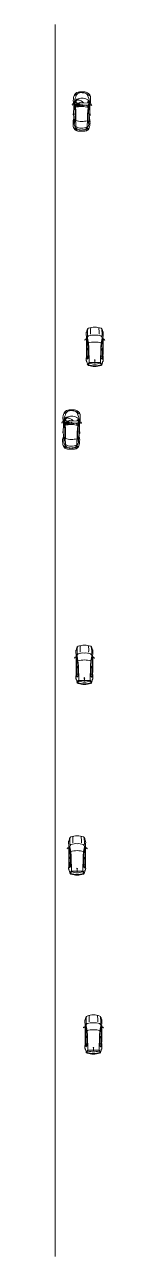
# Model space of a CAD drawing. Header units: millimetres. Extents: x 255 to 764, y 60 to 269.
# Drawn here: x 263 to 268.2, y 106.2 to 234.6 of the extents above; entities that cross this region are included whole.
import ezdxf

# ---------------------------------------------------------------- set-up
doc = ezdxf.new("R2010")
doc.units = ezdxf.units.MM
doc.layers.add('AUTOS', color=1, linetype='Continuous', lineweight=9)
doc.layers.add('BANQUETA', color=2, linetype='Continuous', lineweight=20)

# ---------------------------------------------------------------- blocks, each defined once
blk = doc.blocks.new('AutoA62 Planta Golf')
at = {"linetype": 'ByBlock'}
for p, q in [((1.65, 0.67), (1.14, 0.76)), ((1.19, 0.8), (1.27, 0.99)), ((1.66, 0.72), (1.19, 0.8)), ((1.27, 0.88), (1.23, 0.8)), ((1.29, 0.87), (1.24, 0.89)), ((1.27, 0.99), (1.31, 1.03)), ((1.35, 1.03), (1.29, 0.87)), ((1.31, 1.03), (1.34, 1.04)), ((1.34, 1.04), (1.35, 1.03)), ((1.65, 0.67), (2.16, 0.63)), ((1.66, 0.72), (2.18, 0.68)), ((3.69, 0.59), (2.16, 0.63)), ((2.24, 0.68), (2.18, 0.68)), ((2.23, 0.79), (2.26, 0.7)), ((2.27, 0.87), (2.36, 0.62)), ((2.37, 0.79), (2.41, 0.69)), ((2.43, 0.68), (3.21, 0.68)), ((3, 0.81), (3.06, 0.68)), ((3.02, 0.81), (3.07, 0.68)), ((3.22, 0.68), (3.33, 0.78)), ((3.42, 0.01), (3.75, 0)), ((3.68, 0.8), (3.85, 0.77)), ((3.69, 0.59), (3.69, 0)), ((3.75, 0), (3.75, 0)), ((3.8, 0.63), (3.91, 0.69)), ((1.65, -0.67), (1.14, -0.76)), ((1.66, -0.72), (1.19, -0.8)), ((1.19, -0.8), (1.27, -0.99)), ((1.27, -0.88), (1.23, -0.8)), ((1.29, -0.87), (1.24, -0.89)), ((1.27, -0.99), (1.31, -1.03)), ((1.35, -1.03), (1.29, -0.87)), ((1.31, -1.03), (1.34, -1.04)), ((1.34, -1.04), (1.35, -1.03)), ((1.65, -0.67), (2.16, -0.63)), ((1.66, -0.72), (2.18, -0.68)), ((3.69, -0.59), (2.16, -0.63)), ((2.24, -0.68), (2.18, -0.68)), ((2.23, -0.79), (2.26, -0.7)), ((2.27, -0.87), (2.36, -0.62)), ((2.37, -0.79), (2.41, -0.69)), ((2.43, -0.68), (3.21, -0.68)), ((3, -0.81), (3.06, -0.68)), ((3.02, -0.81), (3.07, -0.68)), ((3.22, -0.68), (3.33, -0.78)), ((3.42, -0.01), (3.75, 0)), ((3.68, -0.8), (3.85, -0.77)), ((3.69, -0.59), (3.69, 0)), ((3.8, -0.63), (3.91, -0.69))]:
    blk.add_line(p, q, dxfattribs=at)
for centre, radius, start, end in [((1.84, 0), 1.84, 158.994, 180), ((1.84, 0), 1.84, 180, 201.006), ((0.53, -2.85), 3.3, 86.544, 98.4137), ((0.33, 0.57), 0.225, 104.0371, 157.2006), ((0.67, -2.54), 3.3, 83.8263, 98.7194), ((0.5, 0.1), 0.727, 95.9895, 107.9469), ((0.4, 1.02), 0.197, 275.9895, 308.6871), ((0.59, 0.79), 0.0955, 87.4739, 128.6871), ((0.69, -1.13), 2.02, 79.8258, 92.7114), ((2.27, 0.12), 1.45, 158.9468, 184.6441), ((1.1, 0.57), 0.197, 79.8299, 158.9468), ((2.02, -39.67), 40.54, 91.1408, 91.3819), ((2.02, -39.67), 40.5, 89.7857, 91.1003), ((2.02, -39.67), 40.54, 88.6181, 91.0712), ((3.87, 0), 2.32, 163.2682, 180), ((3.87, 0), 2.32, 180, 196.7318), ((2.17, 0.77), 0.059, 21.2791, 89.7857), ((2.24, 0.7), 0.0177, 268.4926, 21.2791), ((2.39, 0.8), 0.0197, 89.6118, 201.2791), ((2.1, -40.86), 41.68, 88.3299, 89.6118), ((2.43, 0.7), 0.0197, 201.2791, 270), ((3.45, -2.65), 3.54, 90.0603, 97.4025), ((3.21, 0.7), 0.0197, 270, 311.6453), ((3.32, 0.79), 0.0138, 319.5223, 88.2063), ((3.42, 0), 0.0297, 13.7603, 346.2397), ((3.42, 0), 0.00735, 90, 270), ((3.45, 0.79), 0.0955, 51.3129, 92.5261), ((3.52, 0.77), 0.0955, 51.3129, 92.5261), ((3.7, 1), 0.197, 231.3129, 264.0105), ((3.75, 0.59), 0.059, 130.9804, 180), ((4.02, 0.27), 0.484, 101.1159, 130.9804), ((3.83, 0.58), 0.059, 119.294, 197.2942), ((1.82, -0.05), 2.04, 1.3982, 17.3891), ((3.82, 0.6), 0.18, 18.2803, 83.2196), ((1.86, -0.04), 2.17, 1.135, 19.702), ((3.93, 0.64), 0.0623, 15.1262, 113.3532), ((1.89, -0.05), 2.22, 1.2017, 18.3402), ((1.89, 0.05), 2.22, 341.6598, 358.7983), ((0.53, 2.85), 3.3, 261.5863, 273.456), ((0.33, -0.57), 0.225, 202.7994, 255.9629), ((0.67, 2.54), 3.3, 261.2806, 276.1737), ((0.5, -0.1), 0.727, 252.0531, 264.0105), ((0.4, -1.02), 0.197, 51.3129, 84.0105), ((0.59, -0.79), 0.0955, 231.3129, 272.5261), ((0.69, 1.13), 2.02, 267.2886, 280.1742), ((2.27, -0.12), 1.45, 175.3559, 201.0532), ((1.1, -0.57), 0.197, 201.0532, 280.1701), ((2.02, 39.67), 40.54, 268.6181, 268.8592), ((2.02, 39.67), 40.5, 268.8997, 270.2143), ((2.02, 39.67), 40.54, 268.9288, 271.3819), ((2.17, -0.77), 0.059, 270.2143, 338.7209), ((2.24, -0.7), 0.0177, 338.7209, 91.5074), ((2.39, -0.8), 0.0197, 158.7209, 270.3882), ((2.1, 40.86), 41.68, 270.3882, 271.6701), ((2.43, -0.7), 0.0197, 90, 158.7209), ((3.45, 2.65), 3.54, 262.5975, 269.9397), ((3.21, -0.7), 0.0197, 48.3547, 90), ((3.32, -0.79), 0.0138, 271.7937, 40.4777), ((3.45, -0.79), 0.0955, 267.4739, 308.6871), ((3.52, -0.77), 0.0955, 267.4739, 308.6871), ((3.7, -1), 0.197, 95.9895, 128.6871), ((3.75, -0.59), 0.059, 180, 229.0196), ((4.02, -0.27), 0.484, 229.0196, 258.8841), ((1.82, 0.05), 2.04, 342.6109, 358.6018), ((3.83, -0.58), 0.059, 162.7058, 240.706), ((3.82, -0.6), 0.18, 276.7804, 341.7197), ((1.86, 0.04), 2.17, 340.298, 358.865), ((3.93, -0.64), 0.0623, 246.6468, 344.8738)]:
    blk.add_arc(centre, radius, start, end, dxfattribs=at)
blk = doc.blocks.new('newbp')
for p, q in [((-1.06, 0.67), (-1.09, 0.14)), ((-1.08, 0.13), (-1.07, -0.16)), ((-0.96, -0.29), (-1.05, -0.29)), ((-0.96, -0.46), (-1.06, -0.45)), ((-0.91, -0.29), (-0.94, -0.29)), ((-0.9, -0.47), (-0.93, -0.46))]:
    blk.add_line(p, q)
at = {"linetype": 'Continuous'}
for p, q in [((-0.91, 0.75), (-1.02, 0.77)), ((-1, 0.77), (-1.02, 0.74)), ((-0.89, 0.03), (-0.92, 0.03)), ((-0.91, 0.75), (-0.86, 0.94)), ((-0.88, 0.54), (-0.88, 0.12)), ((-0.88, 0.46), (-0.67, 0.51)), ((-0.88, 0.2), (-0.72, 0.17)), ((-0.65, 0.59), (-0.83, 0.59)), ((-0.83, 0.07), (-0.73, 0.07)), ((-1.06, -0.55), (-1.08, -0.68)), ((-1, -0.78), (-1.02, -0.75)), ((-0.91, -0.76), (-1.02, -0.78)), ((-0.89, -0.02), (-0.92, -0.02)), ((-0.91, -0.3), (-0.89, -0.2)), ((-0.91, -0.76), (-0.86, -0.94)), ((-0.9, -0.3), (-0.88, -0.2)), ((-0.9, -0.46), (-0.89, -0.54)), ((-0.89, -0.45), (-0.88, -0.53)), ((-0.88, -0.23), (-0.85, -0.23)), ((-0.87, -0.5), (-0.84, -0.5)), ((-0.82, -0.22), (-0.72, -0.2)), ((-0.82, -0.51), (-0.67, -0.54))]:
    blk.add_line(p, q, dxfattribs=at)
for points in [[(-0.73, -0.06), (-0.83, -0.06, 0.414214), (-0.88, -0.11), (-0.88, -0.17)], [(-0.88, -0.56, 0.414214), (-0.83, -0.61), (-0.68, -0.61)]]:
    blk.add_lwpolyline(points, format="xyb", dxfattribs=at)
for points in [[(-0.88, -0.2), (-0.88, -0.23)], [(-0.88, -0.51), (-0.88, -0.53)]]:
    blk.add_lwpolyline(points, dxfattribs=at)
for centre, radius, start, end in [((-0.83, 0.04), 1.32, 159.343, 181.797), ((-1.53, 0.23), 0.596, 93.1042, 152.5294), ((-0.69, 0.03), 1.37, 172.7936, 181.5977), ((-1.71, 0.19), 0.338, 138.9346, 176.4235), ((-1.42, -0.14), 0.781, 108.4873, 134.9605), ((-0.94, -1.17), 1.91, 94.045, 112.2344), ((-1.39, -2.85), 3.67, 84.0793, 92.6383), ((-0.43, 0), 1.1, 153.8158, 180.034), ((-1.05, 0.33), 0.394, 113.5432, 157.7315), ((0.43, 9.6), 9.06, 259.568, 263.1462), ((-0.3, -6.34), 7.11, 86.9826, 96.3138), ((-0.21, 5.11), 4.46, 258.7428, 266.7414), ((-0.85, 0.77), 0.172, 94.8358, 177.4105), ((-0.92, 0.01), 0.0224, 90, 270), ((-1.39, -2.85), 3.67, 79.4187, 82.3204), ((-0.89, 0.01), 0.0281, 247.3801, 112.6199), ((-0.83, 0.54), 0.05, 90, 180), ((-0.83, 0.12), 0.05, 180, 270), ((2.04, -0.08), 2.78, 165.5534, 178.3371), ((0.35, 9.04), 8.49, 263.2731, 271.8915), ((0.14, 7.38), 6.75, 264.8845, 276.3963), ((-0.01, 0.77), 0.0318, 97.347, 181.047), ((0.04, 0.66), 0.154, 42.3185, 109.578), ((0.03, 0.66), 0.132, 87.1047, 105.925), ((0, 0.78), 0.0102, 105.925, 249.0437), ((0.04, 0.73), 0.0661, 63.2181, 93.6483), ((0.06, 0.77), 0.0191, 341.3047, 62.6447), ((-0.19, -4.94), 5.72, 79.1065, 87.3355), ((0.77, -0.04), 0.851, 85.5476, 113.8305), ((-1.27, 0.07), 1.96, 357.937, 14.4502), ((-1.58, -60.4), 61, 87.3061, 87.9304), ((0.85, 0.06), 0.642, 61.3785, 96.9532), ((0.88, -0.58), 1.39, 72.3333, 91.7581), ((0.67, -0.27), 1.02, 50.3417, 61.3785), ((0.5, 0.04), 0.848, 357.0193, 35.4395), ((1.17, 0.34), 0.423, 44.6346, 72.3333), ((1.14, 0.2), 0.355, 3.2978, 61.4623), ((1.14, 0.3), 0.476, 3.7909, 45.1844), ((-12.52, -0.99), 14.07, 4.0226, 4.9268), ((0.2, 0.17), 1.43, 0.0094, 6.7284), ((1.53, 0.18), 0.0938, 331.033, 350.1956), ((2.08, 0.13), 0.472, 179.1597, 182.63), ((0.78, 0.02), 0.839, 358.2457, 5.8814), ((-0.83, -0.04), 1.32, 178.203, 200.657), ((-0.69, -0.04), 1.37, 178.4023, 187.2064), ((-1.53, -0.23), 0.596, 207.4706, 266.8958), ((-1.71, -0.19), 0.338, 183.5765, 221.0654), ((-1.42, 0.14), 0.781, 225.0395, 251.5127), ((-0.94, 1.16), 1.91, 247.7656, 265.955), ((-1.39, 2.84), 3.67, 267.3617, 275.9207), ((-0.43, 0), 1.1, 179.966, 206.1842), ((-1.05, -0.34), 0.394, 202.2685, 246.4568), ((0.43, -9.61), 9.06, 96.8538, 100.432), ((-0.21, -5.12), 4.46, 93.2586, 101.2572), ((-0.3, 6.33), 7.11, 263.6862, 273.0174), ((-0.85, -0.77), 0.172, 182.5895, 265.1642), ((-1.39, 2.84), 3.67, 277.6796, 280.5813), ((2.04, 0.08), 2.78, 181.6629, 194.4466), ((0.35, -9.04), 8.49, 88.1085, 96.7269), ((0.14, -7.38), 6.75, 83.6037, 95.1155), ((-0.01, -0.78), 0.0318, 178.953, 262.653), ((0.04, -0.67), 0.154, 250.422, 317.6815), ((0, -0.79), 0.0102, 110.9563, 254.075), ((0.03, -0.67), 0.132, 254.075, 272.8953), ((0.04, -0.74), 0.0661, 266.3517, 296.7819), ((0.06, -0.78), 0.0191, 297.3553, 18.6953), ((-0.19, 4.94), 5.72, 272.6645, 280.8935), ((0.77, 0.03), 0.851, 246.1695, 274.4524), ((-1.27, -0.07), 1.96, 345.5498, 2.063), ((-1.58, 60.39), 61, 272.0696, 272.6939), ((0.85, -0.06), 0.642, 263.0468, 298.6215), ((0.88, 0.57), 1.39, 268.2419, 287.6667), ((0.67, 0.27), 1.02, 298.6215, 309.6583), ((0.5, -0.05), 0.848, 324.5605, 2.9807), ((1.17, -0.35), 0.423, 287.6667, 315.3654), ((1.14, -0.2), 0.355, 298.5377, 356.7022), ((1.14, -0.31), 0.476, 314.8156, 356.2091), ((-12.52, 0.98), 14.07, 355.0732, 355.9774), ((0.78, -0.03), 0.839, 354.1186, 1.7543), ((2.08, -0.14), 0.472, 177.37, 180.8403), ((1.53, -0.19), 0.0938, 9.8044, 28.967), ((0.2, -0.17), 1.43, 353.2716, 359.9906)]:
    blk.add_arc(centre, radius, start, end, dxfattribs=at)
for centre, major_axis, ratio in [((-1.85, 0.63), (-0.083, -0.0937), 0.463754), ((1.43, 0.55), (-0.061, 0.112), 0.405921)]:
    blk.add_ellipse(centre, major_axis=major_axis, ratio=ratio, dxfattribs=at)
for centre in [(-1.16, 0.58), (-1.16, -0.6)]:
    blk.add_ellipse(centre, major_axis=(0, 0.0429), ratio=0.983266, start_param=4.712389, end_param=10.995574)
at = {"linetype": 'Continuous', "extrusion": (0, 0, -1)}
for centre, major_axis, ratio in [((-1.85, -0.64), (-0.083, 0.0937), 0.463754), ((1.43, -0.56), (-0.061, -0.112), 0.405921)]:
    blk.add_ellipse(centre, major_axis=major_axis, ratio=ratio, dxfattribs=at)
for points, knots in [([(-1.08, 0.13), (-1.08, 0.13), (-1.1, 0.15), (-1.14, 0.12), (-1.18, 0.07), (-1.22, 0), (-1.27, -0.11), (-1.32, -0.22), (-1.36, -0.33), (-1.36, -0.42), (-1.32, -0.49), (-1.28, -0.55), (-1.22, -0.58), (-1.19, -0.62), (-1.18, -0.65), (-1.16, -0.69)], [0, 0, 0, 0, 0.527288, 1.647451, 3.487558, 5.099073, 7.968657, 12.238313, 14.475187, 16.613757, 18.744202, 20.639343, 22.223389, 23.452731, 24.286529, 24.286529, 24.286529, 24.286529]), ([(-1.06, -0.55), (-1.07, -0.56), (-1.07, -0.56), (-1.09, -0.56), (-1.09, -0.56), (-1.09, -0.55), (-1.08, -0.54), (-1.07, -0.53), (-1.07, -0.51), (-1.05, -0.47), (-1.05, -0.41), (-1.05, -0.34), (-1.06, -0.27), (-1.08, -0.23), (-1.09, -0.2), (-1.1, -0.19), (-1.1, -0.18), (-1.09, -0.18), (-1.08, -0.18), (-1.08, -0.18), (-1.07, -0.18), (-1.07, -0.17), (-1.07, -0.16)], [0, 0, 0, 0, 0.0138597, 0.0278304, 0.0329137, 0.0379971, 0.0465756, 0.0592704, 0.0762214, 0.1105991, 0.1789801, 0.2766959, 0.3173629, 0.3800771, 0.4110544, 0.4160421, 0.4210284, 0.4277212, 0.4387433, 0.4448131, 0.4508005, 0.4694463, 0.4694463, 0.4694463, 0.4694463]), ([(-0.96, -0.29), (-0.97, -0.31), (-0.95, -0.24), (-0.94, -0.22), (-0.91, -0.18), (-0.88, -0.17), (-0.85, -0.18), (-0.83, -0.21), (-0.8, -0.26), (-0.79, -0.32), (-0.79, -0.4), (-0.8, -0.46), (-0.82, -0.52), (-0.84, -0.55), (-0.87, -0.56), (-0.89, -0.56), (-0.91, -0.55), (-0.93, -0.53), (-0.95, -0.49), (-0.97, -0.41), (-0.97, -0.38), (-0.96, -0.28), (-0.96, -0.29)], [0, 0, 0, 0, 0.03969, 0.089634, 0.13125, 0.1542862, 0.1797268, 0.2207266, 0.2680991, 0.3447665, 0.4095645, 0.4843001, 0.541515, 0.5817687, 0.6060665, 0.6262474, 0.6436722, 0.6634686, 0.6988791, 0.7758465, 0.8696394, 0.907731, 0.907731, 0.907731, 0.907731]), ([(-0.94, -0.29), (-0.94, -0.29), (-0.94, -0.28), (-0.93, -0.27), (-0.93, -0.27), (-0.93, -0.25), (-0.93, -0.25), (-0.92, -0.24), (-0.92, -0.23), (-0.92, -0.23), (-0.92, -0.23), (-0.91, -0.22), (-0.91, -0.21), (-0.9, -0.21), (-0.9, -0.2), (-0.89, -0.2), (-0.89, -0.2), (-0.89, -0.2), (-0.88, -0.2), (-0.88, -0.2), (-0.87, -0.2), (-0.87, -0.2), (-0.87, -0.2), (-0.87, -0.2), (-0.87, -0.2), (-0.86, -0.21), (-0.86, -0.21), (-0.85, -0.22), (-0.85, -0.22), (-0.84, -0.23), (-0.84, -0.24), (-0.83, -0.25), (-0.83, -0.25), (-0.83, -0.26), (-0.82, -0.27), (-0.82, -0.28), (-0.82, -0.29), (-0.81, -0.31), (-0.81, -0.32), (-0.81, -0.35), (-0.81, -0.37), (-0.81, -0.41), (-0.82, -0.44), (-0.83, -0.48), (-0.83, -0.49), (-0.84, -0.5), (-0.84, -0.51), (-0.85, -0.52), (-0.85, -0.52), (-0.86, -0.53), (-0.86, -0.53), (-0.87, -0.53), (-0.87, -0.53), (-0.87, -0.53), (-0.88, -0.53), (-0.88, -0.53), (-0.88, -0.53), (-0.89, -0.53), (-0.89, -0.53), (-0.89, -0.53), (-0.89, -0.53), (-0.89, -0.53), (-0.9, -0.53), (-0.9, -0.53), (-0.9, -0.53), (-0.9, -0.53), (-0.9, -0.52), (-0.9, -0.52), (-0.91, -0.52), (-0.91, -0.51), (-0.91, -0.51), (-0.91, -0.5), (-0.92, -0.5), (-0.92, -0.49), (-0.92, -0.49), (-0.93, -0.48), (-0.93, -0.47), (-0.93, -0.46), (-0.93, -0.45), (-0.94, -0.43), (-0.94, -0.42), (-0.94, -0.41), (-0.94, -0.41), (-0.95, -0.4), (-0.95, -0.39), (-0.95, -0.37), (-0.95, -0.36), (-0.94, -0.35), (-0.94, -0.35), (-0.94, -0.33), (-0.94, -0.31), (-0.94, -0.3), (-0.94, -0.3), (-0.94, -0.29), (-0.94, -0.29), (-0.94, -0.29), (-0.94, -0.29), (-0.94, -0.29)], [0.497033, 0.497033, 0.497033, 0.497033, 0.723444, 0.723444, 0.974636, 0.974636, 1.50964, 1.50964, 2.044645, 2.044645, 2.271061, 2.271061, 2.862376, 2.862376, 3.217654, 3.217654, 3.537253, 3.537253, 3.856852, 3.856852, 4.368613, 4.368613, 4.584627, 4.584627, 4.99269, 4.99269, 5.400753, 5.400753, 5.808816, 5.808816, 6.216879, 6.216879, 6.778716, 6.778716, 7.350371, 7.350371, 7.922025, 7.922025, 9.065335, 9.065335, 10.208644, 10.208644, 12.495263, 12.495263, 13.409896, 13.409896, 13.929088, 13.929088, 14.44828, 14.44828, 14.909885, 14.909885, 15.371489, 15.371489, 15.62524, 15.62524, 15.87899, 15.87899, 16.120875, 16.120875, 16.36276, 16.36276, 16.51635, 16.51635, 16.669941, 16.669941, 16.921521, 16.921521, 17.136676, 17.136676, 17.351831, 17.351831, 17.782142, 17.782142, 18.204974, 18.204974, 18.627807, 18.627807, 19.473473, 19.473473, 19.978923, 19.978923, 20.484372, 20.484372, 21.475119, 21.475119, 21.859144, 21.859144, 22.162884, 22.162884, 22.770362, 22.770362, 22.900493, 22.900493, 22.951221, 22.951221, 22.964298, 22.964298, 22.964298, 22.964298]), ([(-0.9, -0.46), (-0.91, -0.45), (-0.91, -0.44), (-0.91, -0.43), (-0.91, -0.42), (-0.91, -0.41), (-0.91, -0.41), (-0.92, -0.4), (-0.92, -0.39), (-0.92, -0.37), (-0.92, -0.36), (-0.92, -0.35), (-0.92, -0.35), (-0.91, -0.33), (-0.91, -0.31), (-0.91, -0.3), (-0.91, -0.3), (-0.91, -0.3)], [18.939067, 18.939067, 18.939067, 18.939067, 19.473473, 19.473473, 19.978923, 19.978923, 20.484372, 20.484372, 21.475119, 21.475119, 21.859144, 21.859144, 22.162884, 22.162884, 22.770362, 22.770362, 22.871566, 22.871566, 22.871566, 22.871566]), ([(-0.89, -0.45), (-0.89, -0.45), (-0.9, -0.44), (-0.9, -0.43), (-0.9, -0.42), (-0.9, -0.41), (-0.9, -0.41), (-0.91, -0.4), (-0.91, -0.39), (-0.91, -0.37), (-0.91, -0.36), (-0.91, -0.35), (-0.9, -0.35), (-0.9, -0.33), (-0.9, -0.31), (-0.9, -0.3), (-0.9, -0.3), (-0.9, -0.3)], [18.939067, 18.939067, 18.939067, 18.939067, 19.473473, 19.473473, 19.978923, 19.978923, 20.484372, 20.484372, 21.475119, 21.475119, 21.859144, 21.859144, 22.162884, 22.162884, 22.770362, 22.770362, 22.871566, 22.871566, 22.871566, 22.871566]), ([(-0.88, -0.22), (-0.88, -0.22), (-0.88, -0.23), (-0.88, -0.23), (-0.87, -0.24), (-0.87, -0.25), (-0.86, -0.25), (-0.86, -0.27), (-0.86, -0.27), (-0.85, -0.28), (-0.85, -0.29), (-0.85, -0.31), (-0.85, -0.33), (-0.84, -0.35), (-0.84, -0.37), (-0.85, -0.41), (-0.85, -0.44), (-0.86, -0.48), (-0.86, -0.49), (-0.87, -0.5), (-0.87, -0.51), (-0.88, -0.51), (-0.88, -0.52), (-0.88, -0.52)], [5.596292, 5.596292, 5.596292, 5.596292, 5.808816, 5.808816, 6.216879, 6.216879, 6.778716, 6.778716, 7.350371, 7.350371, 7.922025, 7.922025, 9.065335, 9.065335, 10.208644, 10.208644, 12.495263, 12.495263, 13.409896, 13.409896, 13.929088, 13.929088, 14.118229, 14.118229, 14.118229, 14.118229])]:
    blk.add_open_spline(points, degree=3, knots=knots)
blk = doc.blocks.new('AutoP31 Planta Beetle')
at = {"xscale": 1.088628099999994, "yscale": 1.088628099999994, "zscale": 1.0886281, "rotation": 180}
blk.add_blockref('newbp', (1.77, 1.02), dxfattribs=at)

msp = doc.modelspace()

# ---------------------------------------------------------------- linework, layer by layer
at = {"layer": 'BANQUETA'}
msp.add_line((263.036, 106.229), (263.036, 234.574), dxfattribs=at)

# ---------------------------------------------------------------- block references
at = {"layer": 'AUTOS'}
for name, p, rotation in [('AutoP31 Planta Beetle', (266.778, 223.454), 88.93497052116008), ('AutoA62 Planta Golf', (267.151, 203.054), 270), ('AutoP31 Planta Beetle', (265.698, 190.32), 88.93497052116008), ('AutoA62 Planta Golf', (266.071, 169.92), 270), ('AutoA62 Planta Golf', (265.313, 150.055), 270), ('AutoA62 Planta Golf', (267.012, 131.394), 270)]:
    msp.add_blockref(name, p, dxfattribs=dict(at, rotation=rotation))

doc.saveas('drawing.dxf')
